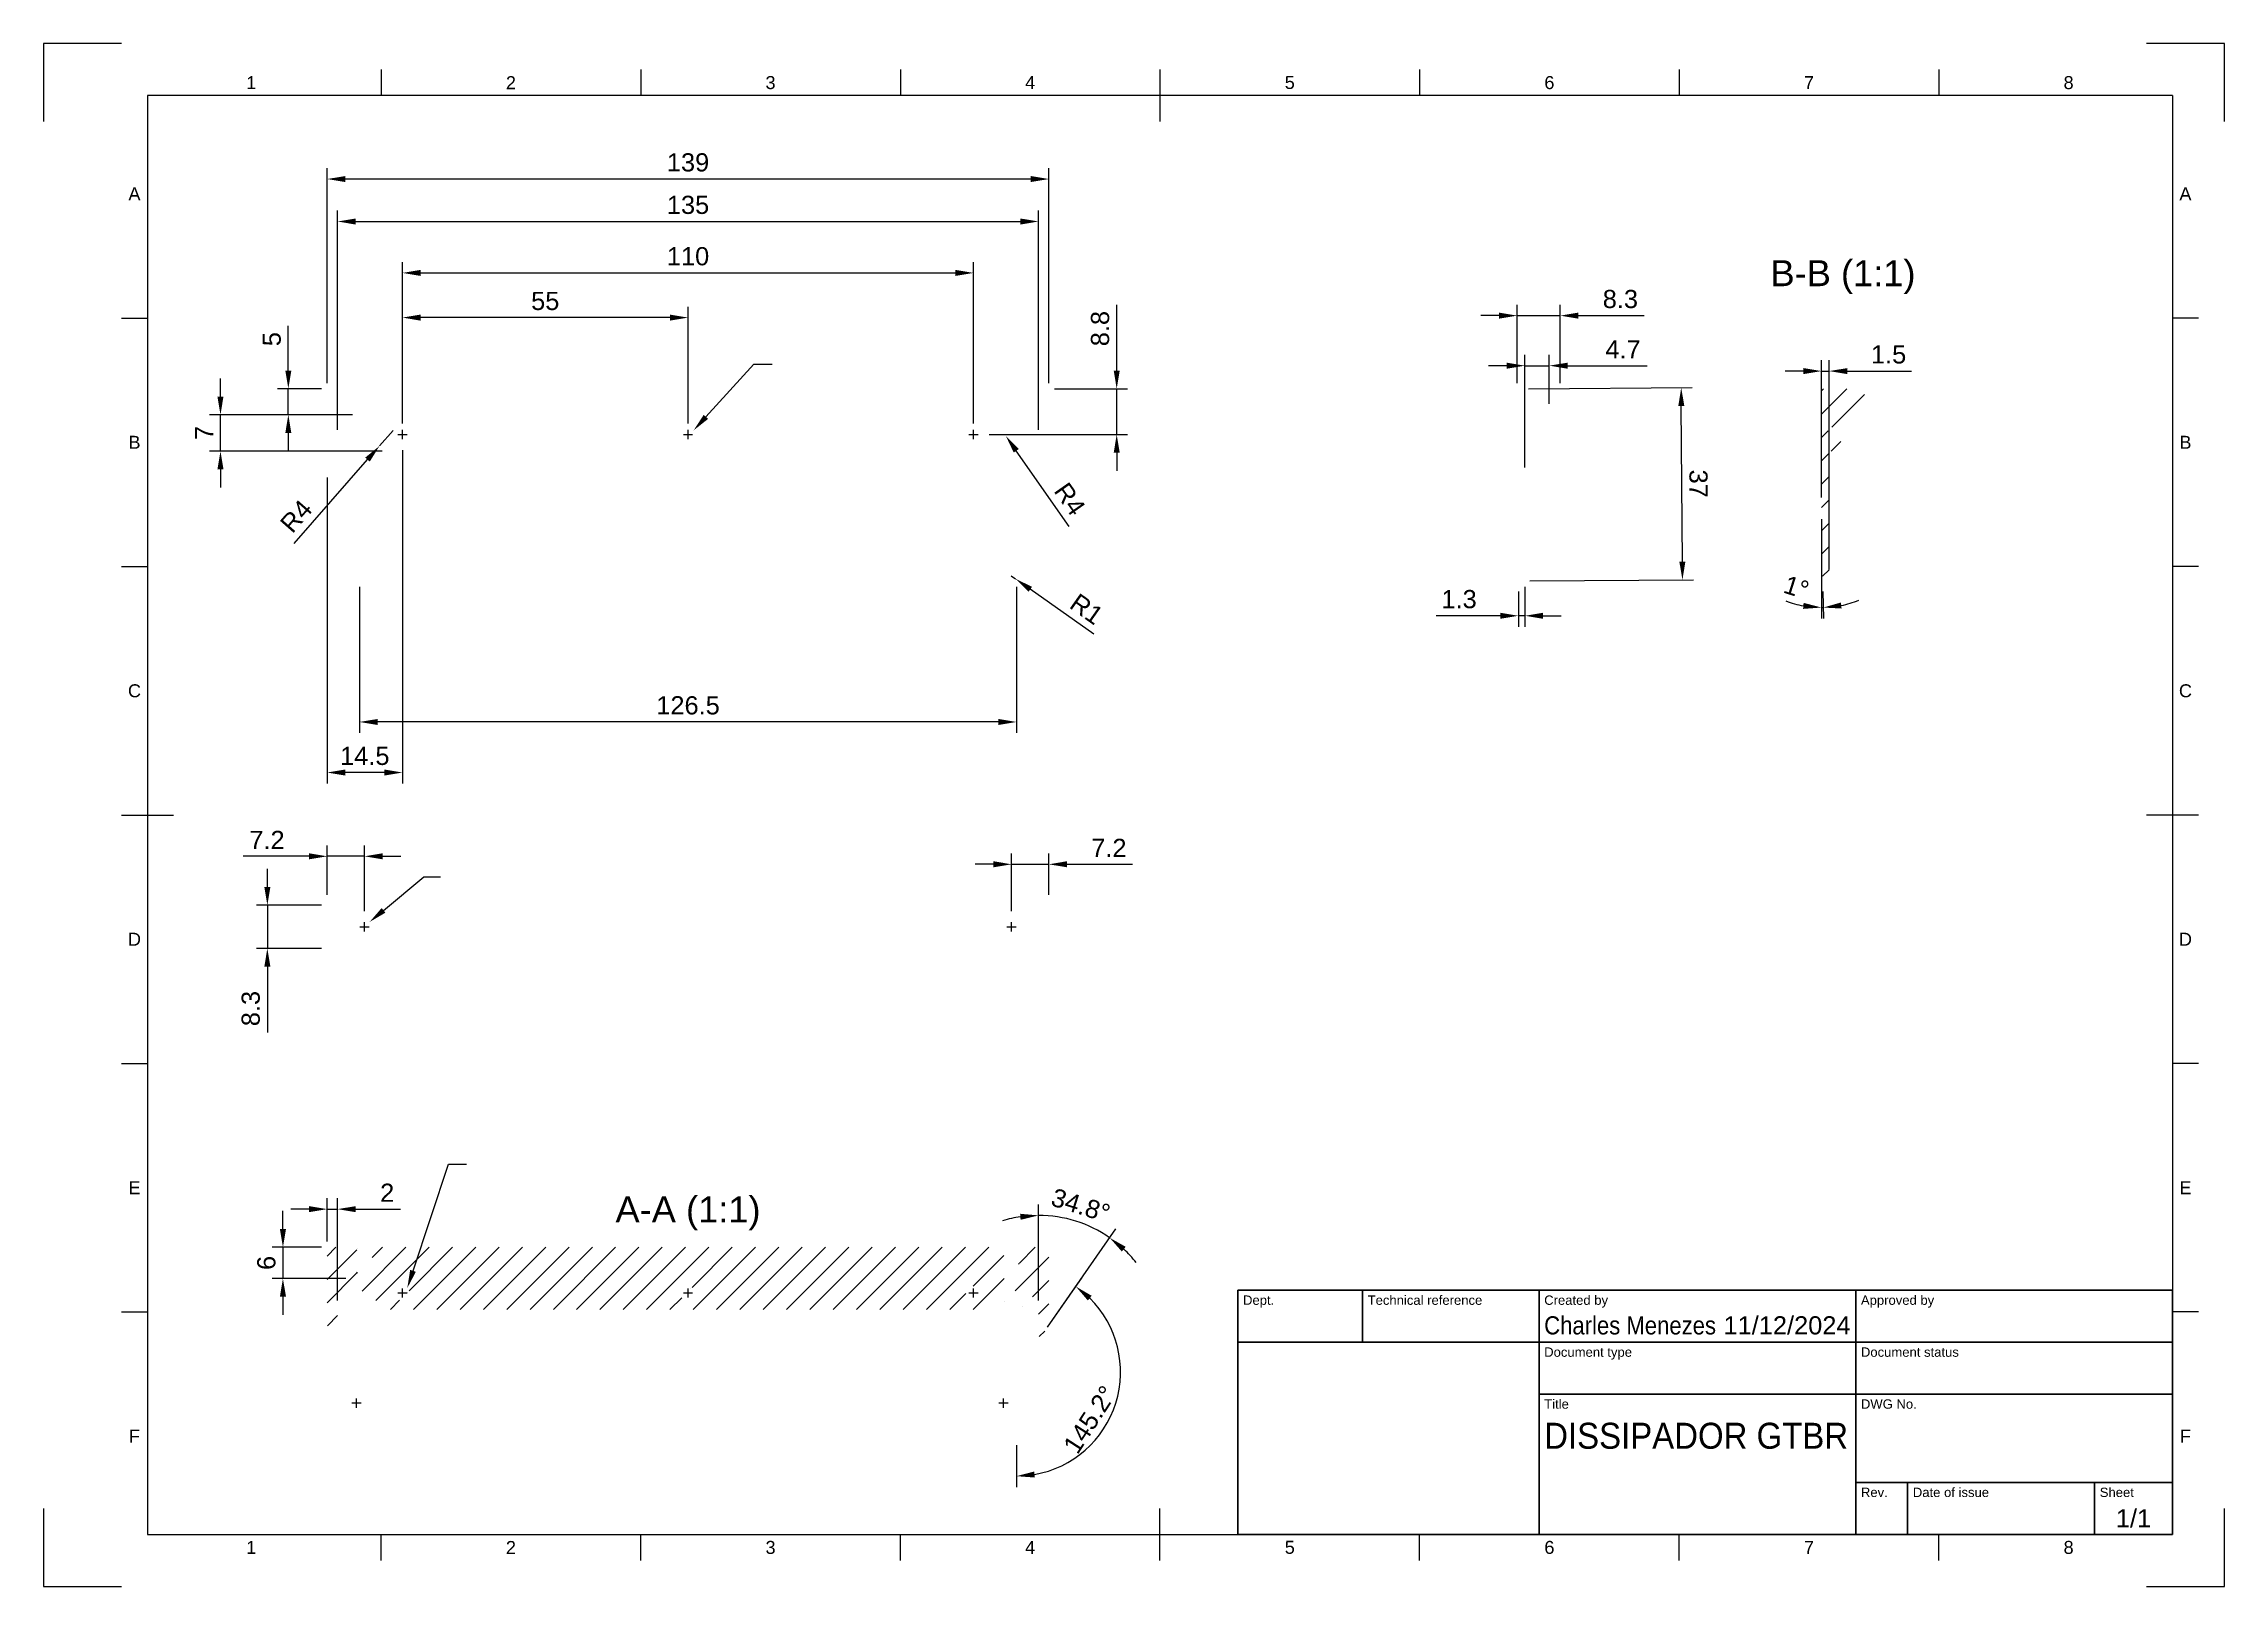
# Paper-space layout 'Folha1' of a CAD drawing. Header units: millimetres. Extents: x 0 to 420, y 0 to 297.
import ezdxf
from ezdxf import colors
from ezdxf.entities.mleader import LeaderData, LeaderLine
from ezdxf.enums import TextEntityAlignment as Align
from ezdxf.math import Vec2, Vec3

# ---------------------------------------------------------------- set-up
doc = ezdxf.new("R2010")
doc.units = ezdxf.units.MM
doc.header["$LTSCALE"] = 0.75
doc.linetypes.add('CENTER2', pattern=[28.575, 19.05, -3.175, 3.175, -3.175])
for name, color, linetype, lineweight in [('BORDER', 7, 'Continuous', 25), ('FD_Dimensions', 7, 'Continuous', 25), ('Hatching', 7, 'Continuous', 25), ('Hole Notes', 7, 'Continuous', 25), ('Smart Centers', 7, 'CENTER2', 25), ('TITLEBLOCK', 7, 'Continuous', 35), ('View Labels', 7, 'Continuous', 25)]:
    doc.layers.add(name, color=color, linetype=linetype, lineweight=lineweight)
doc.styles.add('FusionTitle', font='arial.ttf')
doc.styles.get("Standard").update_dxf_attribs({"font": 'arial.ttf'})
doc.dimstyles.new('Dim-ISO-25', dxfattribs={"dimtxt": 3.5, "dimasz": 3.5, "dimexe": 2.1, "dimexo": 2.1, "dimgap": 1.4, "dimtad": 1, "dimdec": 1, "dimzin": 12, "dimdsep": 46, "dimtxsty": 'Standard', "dimcen": 0, "dimadec": 1, "dimazin": 3, "dimtp": 0.1, "dimtm": 0.1, "dimtfac": 0.714286, "dimtdec": 1, "dimtmove": 0, "dimatfit": 3, "dimfxl": 1, "dimtzin": 12, "dimarcsym": 0})

psp = doc.layouts.new('Folha1')

# ---------------------------------------------------------------- texts
at = {"layer": 'View Labels', "char_height": 5, "attachment_point": 8}
for s, insert, width in [('B-B (1:1)', (346.55, 248.8), 29.6828), ('A-A (1:1)', (124.11, 68.56), 30.2149)]:
    psp.add_mtext(s, dxfattribs=dict(at, insert=insert, width=width))

# ---------------------------------------------------------------- blocks, each defined once
blk = doc.blocks.new('ISO_A3_SHEET')
at = {"layer": 'BORDER'}
for p, q in [((65, 292), (65, 287)), ((115, 292), (115, 287)), ((165, 292), (165, 287)), ((215, 292), (215, 282)), ((265, 292), (265, 287)), ((315, 292), (315, 287)), ((365, 292), (365, 287)), ((410, 287), (20, 287)), ((20, 287), (20, 10)), ((410, 287), (410, 10)), ((15, 244.16666), (20, 244.16666)), ((415, 244.16666), (410, 244.16666)), ((15, 196.33333), (20, 196.33333)), ((415, 196.33333), (410, 196.33333)), ((15, 148.5), (25, 148.5)), ((415, 148.5), (405, 148.5)), ((15, 100.66667), (20, 100.66667)), ((415, 100.66667), (410, 100.66667)), ((15, 52.83334), (20, 52.83334)), ((415, 52.83334), (410, 52.83334)), ((215, 5), (215, 15)), ((20, 10), (410, 10)), ((65, 5), (65, 10)), ((115, 5), (115, 10)), ((165, 5), (165, 10)), ((265, 5), (265, 10)), ((315, 5), (315, 10)), ((365, 5), (365, 10))]:
    blk.add_line(p, q, dxfattribs=at)
at = {"layer": 'Defpoints'}
for p, q in [((15, 297), (0, 297)), ((0, 297), (0, 282)), ((420, 297), (405, 297)), ((420, 282), (420, 297)), ((0, 15), (0, 0)), ((420, 0), (420, 15)), ((0, 0), (15, 0)), ((405, 0), (420, 0))]:
    blk.add_line(p, q, dxfattribs=at)
at = {"layer": 'BORDER', "style": 'FusionTitle'}
for s, p in [('1', (40, 289.5)), ('2', (90, 289.5)), ('3', (140, 289.5)), ('4', (190, 289.5)), ('5', (240, 289.5)), ('6', (290, 289.5)), ('7', (340, 289.5)), ('8', (390, 289.5)), ('A', (17.5, 268.08333)), ('A', (412.5, 268.08333)), ('B', (17.5, 220.25)), ('B', (412.5, 220.25)), ('C', (17.5, 172.41667)), ('C', (412.5, 172.41667)), ('D', (17.5, 124.58334)), ('D', (412.5, 124.58334)), ('E', (17.5, 76.75001)), ('E', (412.5, 76.75001)), ('F', (17.5, 28.91668)), ('F', (412.5, 28.91668)), ('1', (40, 7.5)), ('2', (90, 7.5)), ('3', (140, 7.5)), ('4', (190, 7.5)), ('5', (240, 7.5)), ('6', (290, 7.5)), ('7', (340, 7.5)), ('8', (390, 7.5))]:
    blk.add_text(s, height=2.5, dxfattribs=at).set_placement(p, align=Align.MIDDLE)
blk = doc.blocks.new('ISO_TITLEBLOCK')
at = {"layer": 'TITLEBLOCK'}
for p, q in [((0, 47), (-180, 47)), ((-180, 47), (-180, 0)), ((-156, 37), (-156, 47)), ((-122, 0), (-122, 47)), ((-61, 0), (-61, 47)), ((0, 0), (0, 47)), ((-180, 37), (0, 37)), ((-122, 27), (0, 27)), ((-61, 10), (0, 10)), ((-51, 0), (-51, 10)), ((-15, 0), (-15, 10)), ((-180, 0), (0, 0))]:
    blk.add_line(p, q, dxfattribs=at)
at = {"layer": 'TITLEBLOCK', "style": 'FusionTitle'}
for s, p in [('Dept.', (-179, 46)), ('Technical reference', (-155, 46)), ('Created by', (-121, 46)), ('Approved by', (-60, 46)), ('Document type', (-121, 36)), ('Document status', (-60, 36)), ('Title', (-121, 26)), ('DWG No.', (-60, 26)), ('Rev.', (-60, 9)), ('Date of issue', (-50, 9)), ('Sheet', (-14, 9))]:
    blk.add_text(s, height=1.8, dxfattribs=at).set_placement(p, align=Align.TOP_LEFT)
for tag, height, p in [('DEPT', 3.5, (-179, 42)), ('TECHNICAL_REFERENCE', 3.5, (-155, 42)), ('CREATED_BY', 3.5, (-121, 42)), ('APPROVED_BY', 3.5, (-60, 42)), ('DOCUMENT_TYPE', 3.5, (-121, 32)), ('DOCUMENT_STATUS', 3.5, (-60, 32)), ('TITLE_1', 5, (-121, 21.5)), ('TITLE_2', 5, (-121, 14)), ('TITLE_3', 5, (-121, 6.5)), ('DATE_OF_ISSUE', 3.5, (-50, 5))]:
    blk.add_attdef(tag, text='', height=height, dxfattribs=at).set_placement(p, align=Align.TOP_LEFT)
for tag, p in [('CREATED_DATE', (-62, 42)), ('APPROVED_DATE', (-0.99, 42))]:
    blk.add_attdef(tag, text='', height=3.5, dxfattribs=at).set_placement(p, align=Align.TOP_RIGHT)
for tag, height, p in [('DRAWING_NUMBER', 5, (-30.5, 19.75)), ('REV', 3.5, (-56, 4.85)), ('SHEET', 3.5, (-7.5, 4.85))]:
    blk.add_attdef(tag, text='', height=height, dxfattribs=at).set_placement(p, align=Align.TOP_CENTER)
blk = doc.blocks.new('*U27')
at = {"layer": 'Smart Centers', "color": 0, "linetype": 'Continuous', "ltscale": 0.75, "transparency": 16777216}
for p, q in [((-0.89, 0), (0.89, 0)), ((0, -0.89), (0, 0.89))]:
    blk.add_line(p, q, dxfattribs=at)
blk = doc.blocks.new('*U28')
at = {"layer": 'Smart Centers', "color": 0, "linetype": 'Continuous', "ltscale": 0.75, "transparency": 16777216}
for p, q in [((-0.89, 0), (0.89, 0)), ((0, -0.89), (0, 0.89))]:
    blk.add_line(p, q, dxfattribs=at)
blk = doc.blocks.new('*D31')
at = {"layer": 'Defpoints', "color": 0, "transparency": 16777216}
for p in [(54.61, 270.93), (54.61, 229.55), (193.61, 229.55)]:
    blk.add_point(p, dxfattribs=at)
at = {"layer": 'FD_Dimensions', "color": 0, "lineweight": -2, "transparency": 16777216}
for p, q in [((54.61, 231.65), (54.61, 273.03)), ((193.61, 231.65), (193.61, 273.03)), ((190.11, 270.93), (58.11, 270.93))]:
    blk.add_line(p, q, dxfattribs=at)
at = {"layer": 'FD_Dimensions', "color": 0, "transparency": 16777216}
for points in [[(58.11, 271.51), (58.11, 270.35), (54.61, 270.93)], [(190.11, 271.51), (190.11, 270.35), (193.61, 270.93)]]:
    blk.add_solid(points, dxfattribs=at)
at = {"layer": 'FD_Dimensions', "color": 0, "transparency": 16777216, "insert": (124.11, 274.12), "char_height": 3.5, "attachment_point": 5}
blk.add_mtext('139', dxfattribs=at)
blk = doc.blocks.new('*D34')
at = {"layer": 'Defpoints', "color": 0, "transparency": 16777216}
for p in [(186.36, 194.55), (187.17, 193.97)]:
    blk.add_point(p, dxfattribs=at)
at = {"layer": 'FD_Dimensions', "color": 0, "lineweight": -2, "transparency": 16777216}
for p, q in [((186.36, 194.55), (187.17, 193.97)), ((202.24, 183.33), (190.03, 191.95))]:
    blk.add_line(p, q, dxfattribs=at)
at = {"layer": 'FD_Dimensions', "color": 0, "transparency": 16777216}
blk.add_solid([(190.37, 192.43), (189.7, 191.48), (187.17, 193.97)], dxfattribs=at)
at = {"layer": 'FD_Dimensions', "color": 0, "transparency": 16777216, "insert": (200.89, 188.15), "char_height": 3.5, "attachment_point": 5, "rotation": 324.765}
blk.add_mtext('R1', dxfattribs=at)
blk = doc.blocks.new('*D41')
at = {"layer": 'Defpoints', "color": 0, "transparency": 16777216}
for p in [(60.86, 194.55), (187.36, 194.55), (60.86, 166.41)]:
    blk.add_point(p, dxfattribs=at)
at = {"layer": 'FD_Dimensions', "color": 0, "lineweight": -2, "transparency": 16777216}
for p, q in [((60.86, 192.45), (60.86, 164.31)), ((187.36, 192.45), (187.36, 164.31)), ((183.86, 166.41), (64.36, 166.41))]:
    blk.add_line(p, q, dxfattribs=at)
at = {"layer": 'FD_Dimensions', "color": 0, "transparency": 16777216}
for points in [[(64.36, 166.99), (64.36, 165.82), (60.86, 166.41)], [(183.86, 166.99), (183.86, 165.82), (187.36, 166.41)]]:
    blk.add_solid(points, dxfattribs=at)
at = {"layer": 'FD_Dimensions', "color": 0, "transparency": 16777216, "insert": (124.11, 169.59), "char_height": 3.5, "attachment_point": 5}
blk.add_mtext('126.5', dxfattribs=at)
blk = doc.blocks.new('*D339')
at = {"layer": 'Defpoints', "color": 0, "transparency": 16777216}
for p in [(284.03, 193.65), (285.29, 194.55), (284.03, 186.85)]:
    blk.add_point(p, dxfattribs=at)
at = {"layer": 'FD_Dimensions', "color": 0, "lineweight": -2, "transparency": 16777216}
for p, q in [((284.03, 191.55), (284.03, 184.75)), ((285.29, 192.45), (285.29, 184.75)), ((280.53, 186.85), (268.19, 186.85)), ((285.29, 186.85), (284.03, 186.85)), ((288.79, 186.85), (292.29, 186.85))]:
    blk.add_line(p, q, dxfattribs=at)
at = {"layer": 'FD_Dimensions', "color": 0, "transparency": 16777216}
for points in [[(280.53, 187.43), (280.53, 186.27), (284.03, 186.85)], [(288.79, 187.43), (288.79, 186.27), (285.29, 186.85)]]:
    blk.add_solid(points, dxfattribs=at)
at = {"layer": 'FD_Dimensions', "color": 0, "transparency": 16777216, "insert": (272.61, 190.04), "char_height": 3.5, "attachment_point": 5}
blk.add_mtext('1.3', dxfattribs=at)
blk = doc.blocks.new('*U340')
at = {"layer": 'Smart Centers', "color": 0, "linetype": 'Continuous', "ltscale": 0.75, "transparency": 16777216}
for p, q in [((-0.89, 0), (0.89, 0)), ((0, -0.89), (0, 0.89))]:
    blk.add_line(p, q, dxfattribs=at)
blk = doc.blocks.new('*U341')
at = {"layer": 'Smart Centers', "color": 0, "linetype": 'Continuous', "ltscale": 0.75, "transparency": 16777216}
for p, q in [((-0.89, 0), (0.89, 0)), ((0, -0.89), (0, 0.89))]:
    blk.add_line(p, q, dxfattribs=at)
blk = doc.blocks.new('*U342')
at = {"layer": 'Smart Centers', "color": 0, "linetype": 'Continuous', "ltscale": 0.75, "transparency": 16777216}
for p, q in [((-0.89, 0), (0.89, 0)), ((0, -0.89), (0, 0.89))]:
    blk.add_line(p, q, dxfattribs=at)
blk = doc.blocks.new('*D343')
at = {"layer": 'Defpoints', "color": 0, "transparency": 16777216}
for p in [(55.61, 131.13), (43.09, 122.83), (55.61, 122.83)]:
    blk.add_point(p, dxfattribs=at)
at = {"layer": 'FD_Dimensions', "color": 0, "lineweight": -2, "transparency": 16777216}
for p, q in [((43.09, 134.63), (43.09, 138.13)), ((53.51, 131.13), (40.99, 131.13)), ((43.09, 131.13), (43.09, 122.83)), ((53.51, 122.83), (40.99, 122.83)), ((43.09, 119.33), (43.09, 106.65))]:
    blk.add_line(p, q, dxfattribs=at)
at = {"layer": 'FD_Dimensions', "color": 0, "transparency": 16777216}
for points in [[(42.51, 134.63), (43.67, 134.63), (43.09, 131.13)], [(42.51, 119.33), (43.67, 119.33), (43.09, 122.83)]]:
    blk.add_solid(points, dxfattribs=at)
at = {"layer": 'FD_Dimensions', "color": 0, "transparency": 16777216, "insert": (39.9, 111.24), "char_height": 3.5, "attachment_point": 5, "rotation": 90}
blk.add_mtext('8.3', dxfattribs=at)
blk = doc.blocks.new('*D345')
at = {"layer": 'Defpoints', "color": 0, "transparency": 16777216}
for p in [(191.61, 262.76), (56.61, 220.55), (191.61, 220.55)]:
    blk.add_point(p, dxfattribs=at)
at = {"layer": 'FD_Dimensions', "color": 0, "lineweight": -2, "transparency": 16777216}
for p, q in [((56.61, 222.65), (56.61, 264.86)), ((191.61, 222.65), (191.61, 264.86)), ((60.11, 262.76), (188.11, 262.76))]:
    blk.add_line(p, q, dxfattribs=at)
at = {"layer": 'FD_Dimensions', "color": 0, "transparency": 16777216}
for points in [[(60.11, 263.34), (60.11, 262.17), (56.61, 262.76)], [(188.11, 263.34), (188.11, 262.17), (191.61, 262.76)]]:
    blk.add_solid(points, dxfattribs=at)
at = {"layer": 'FD_Dimensions', "color": 0, "transparency": 16777216, "insert": (124.11, 265.94), "char_height": 3.5, "attachment_point": 5}
blk.add_mtext('135', dxfattribs=at)
blk = doc.blocks.new('*D346')
at = {"layer": 'Defpoints', "color": 0, "transparency": 16777216}
for p in [(179.11, 252.86), (69.11, 221.75), (179.11, 221.75)]:
    blk.add_point(p, dxfattribs=at)
at = {"layer": 'FD_Dimensions', "color": 0, "lineweight": -2, "transparency": 16777216}
for p, q in [((69.11, 223.85), (69.11, 254.96)), ((72.61, 252.86), (175.61, 252.86)), ((179.11, 223.85), (179.11, 254.96))]:
    blk.add_line(p, q, dxfattribs=at)
at = {"layer": 'FD_Dimensions', "color": 0, "transparency": 16777216}
for points in [[(72.61, 253.44), (72.61, 252.28), (69.11, 252.86)], [(175.61, 253.44), (175.61, 252.28), (179.11, 252.86)]]:
    blk.add_solid(points, dxfattribs=at)
at = {"layer": 'FD_Dimensions', "color": 0, "transparency": 16777216, "insert": (124.11, 256.05), "char_height": 3.5, "attachment_point": 5}
blk.add_mtext('110', dxfattribs=at)
blk = doc.blocks.new('*D347')
at = {"layer": 'Defpoints', "color": 0, "transparency": 16777216}
for p in [(69.11, 244.26), (69.11, 221.75), (124.11, 221.75)]:
    blk.add_point(p, dxfattribs=at)
at = {"layer": 'FD_Dimensions', "color": 0, "lineweight": -2, "transparency": 16777216}
for p, q in [((69.11, 223.85), (69.11, 246.36)), ((120.61, 244.26), (72.61, 244.26)), ((124.11, 223.85), (124.11, 246.36))]:
    blk.add_line(p, q, dxfattribs=at)
at = {"layer": 'FD_Dimensions', "color": 0, "transparency": 16777216}
for points in [[(72.61, 244.84), (72.61, 243.67), (69.11, 244.26)], [(120.61, 244.84), (120.61, 243.67), (124.11, 244.26)]]:
    blk.add_solid(points, dxfattribs=at)
at = {"layer": 'FD_Dimensions', "color": 0, "transparency": 16777216, "insert": (96.61, 247.44), "char_height": 3.5, "attachment_point": 5}
blk.add_mtext('55', dxfattribs=at)
blk = doc.blocks.new('*D348')
at = {"layer": 'Defpoints', "color": 0, "transparency": 16777216}
for p in [(64.68, 219.54), (67.32, 222.55)]:
    blk.add_point(p, dxfattribs=at)
at = {"layer": 'FD_Dimensions', "color": 0, "lineweight": -2, "transparency": 16777216}
for p, q in [((67.32, 222.55), (64.68, 219.54)), ((48.23, 200.79), (62.38, 216.91))]:
    blk.add_line(p, q, dxfattribs=at)
at = {"layer": 'FD_Dimensions', "color": 0, "transparency": 16777216}
blk.add_solid([(61.94, 217.3), (62.81, 216.53), (64.68, 219.54)], dxfattribs=at)
at = {"layer": 'FD_Dimensions', "color": 0, "transparency": 16777216, "insert": (48.64, 206.03), "char_height": 3.5, "attachment_point": 5, "rotation": 48.7462}
blk.add_mtext('R4', dxfattribs=at)
blk = doc.blocks.new('*D349')
at = {"layer": 'Defpoints', "color": 0, "transparency": 16777216}
for p in [(187.61, 218.2), (189.9, 214.92)]:
    blk.add_point(p, dxfattribs=at)
at = {"layer": 'FD_Dimensions', "color": 0, "lineweight": -2, "transparency": 16777216}
blk.add_line((197.5, 204.07), (187.32, 218.61), dxfattribs=at)
at = {"layer": 'FD_Dimensions', "color": 0, "transparency": 16777216}
blk.add_solid([(187.8, 218.95), (186.84, 218.28), (185.31, 221.48)], dxfattribs=at)
at = {"layer": 'FD_Dimensions', "color": 0, "transparency": 16777216, "insert": (197.66, 209.33), "char_height": 3.5, "attachment_point": 5, "rotation": 305.0035}
blk.add_mtext('R4', dxfattribs=at)
blk = doc.blocks.new('*D350')
at = {"layer": 'Defpoints', "color": 0, "transparency": 16777216}
for p in [(47.13, 230.55), (55.61, 230.55), (61.61, 225.55)]:
    blk.add_point(p, dxfattribs=at)
at = {"layer": 'FD_Dimensions', "color": 0, "lineweight": -2, "transparency": 16777216}
for p, q in [((47.13, 234.05), (47.13, 242.67)), ((53.51, 230.55), (45.03, 230.55)), ((47.13, 225.55), (47.13, 230.55)), ((59.51, 225.55), (45.03, 225.55)), ((47.13, 222.05), (47.13, 218.55))]:
    blk.add_line(p, q, dxfattribs=at)
at = {"layer": 'FD_Dimensions', "color": 0, "transparency": 16777216}
for points in [[(46.55, 234.05), (47.71, 234.05), (47.13, 230.55)], [(46.55, 222.05), (47.71, 222.05), (47.13, 225.55)]]:
    blk.add_solid(points, dxfattribs=at)
at = {"layer": 'FD_Dimensions', "color": 0, "transparency": 16777216, "insert": (43.95, 240.11), "char_height": 3.5, "attachment_point": 5, "rotation": 90}
blk.add_mtext('5', dxfattribs=at)
blk = doc.blocks.new('*D351')
at = {"layer": 'Defpoints', "color": 0, "transparency": 16777216}
for p in [(34.06, 225.55), (61.61, 225.55), (67.32, 218.55)]:
    blk.add_point(p, dxfattribs=at)
at = {"layer": 'FD_Dimensions', "color": 0, "lineweight": -2, "transparency": 16777216}
for p, q in [((34.06, 229.05), (34.06, 232.55)), ((59.51, 225.55), (31.96, 225.55)), ((34.06, 218.55), (34.06, 225.55)), ((65.22, 218.55), (31.96, 218.55)), ((34.06, 215.05), (34.06, 211.55))]:
    blk.add_line(p, q, dxfattribs=at)
at = {"layer": 'FD_Dimensions', "color": 0, "transparency": 16777216}
for points in [[(33.48, 229.05), (34.64, 229.05), (34.06, 225.55)], [(33.48, 215.05), (34.64, 215.05), (34.06, 218.55)]]:
    blk.add_solid(points, dxfattribs=at)
at = {"layer": 'FD_Dimensions', "color": 0, "transparency": 16777216, "insert": (30.91, 222.05), "char_height": 3.5, "attachment_point": 5, "rotation": 90}
blk.add_mtext('7', dxfattribs=at)
blk = doc.blocks.new('*D352')
at = {"layer": 'Defpoints', "color": 0, "transparency": 16777216}
for p in [(283.89, 230.55), (315.39, 230.76), (284.13, 193.55)]:
    blk.add_point(p, dxfattribs=at)
at = {"layer": 'FD_Dimensions', "color": 0, "lineweight": -2, "transparency": 16777216}
for p, q in [((285.99, 230.57), (317.49, 230.78)), ((315.61, 197.26), (315.41, 227.26)), ((286.23, 193.57), (317.73, 193.78))]:
    blk.add_line(p, q, dxfattribs=at)
at = {"layer": 'FD_Dimensions', "color": 0, "transparency": 16777216}
for points in [[(315.99, 227.27), (314.83, 227.26), (315.39, 230.76)], [(316.19, 197.27), (315.03, 197.26), (315.63, 193.76)]]:
    blk.add_solid(points, dxfattribs=at)
at = {"layer": 'FD_Dimensions', "color": 0, "transparency": 16777216, "insert": (318.7, 212.28), "char_height": 3.5, "attachment_point": 5, "rotation": 270.3844}
blk.add_mtext('37', dxfattribs=at)
blk = doc.blocks.new('*D353')
at = {"layer": 'Defpoints', "color": 0, "transparency": 16777216}
for p in [(292.09, 244.63), (283.79, 229.55), (292.09, 229.55)]:
    blk.add_point(p, dxfattribs=at)
at = {"layer": 'FD_Dimensions', "color": 0, "lineweight": -2, "transparency": 16777216}
for p, q in [((280.29, 244.63), (276.79, 244.63)), ((283.79, 231.65), (283.79, 246.73)), ((283.79, 244.63), (292.09, 244.63)), ((292.09, 231.65), (292.09, 246.73)), ((295.59, 244.63), (308.26, 244.63))]:
    blk.add_line(p, q, dxfattribs=at)
at = {"layer": 'FD_Dimensions', "color": 0, "transparency": 16777216}
for points in [[(280.29, 245.22), (280.29, 244.05), (283.79, 244.63)], [(295.59, 245.22), (295.59, 244.05), (292.09, 244.63)]]:
    blk.add_solid(points, dxfattribs=at)
at = {"layer": 'FD_Dimensions', "color": 0, "transparency": 16777216, "insert": (303.67, 247.82), "char_height": 3.5, "attachment_point": 5}
blk.add_mtext('8.3', dxfattribs=at)
blk = doc.blocks.new('*D355')
at = {"layer": 'Defpoints', "color": 0, "transparency": 16777216}
for p in [(285.29, 235), (289.99, 225.55), (285.29, 213.33)]:
    blk.add_point(p, dxfattribs=at)
at = {"layer": 'FD_Dimensions', "color": 0, "lineweight": -2, "transparency": 16777216}
for p, q in [((285.29, 215.43), (285.29, 237.1)), ((289.99, 227.65), (289.99, 237.1)), ((281.79, 235), (278.29, 235)), ((285.29, 235), (289.99, 235)), ((293.49, 235), (308.83, 235))]:
    blk.add_line(p, q, dxfattribs=at)
at = {"layer": 'FD_Dimensions', "color": 0, "transparency": 16777216}
for points in [[(281.79, 235.58), (281.79, 234.42), (285.29, 235)], [(293.49, 235.58), (293.49, 234.42), (289.99, 235)]]:
    blk.add_solid(points, dxfattribs=at)
at = {"layer": 'FD_Dimensions', "color": 0, "transparency": 16777216, "insert": (304.18, 238.15), "char_height": 3.5, "attachment_point": 5}
blk.add_mtext('4.7', dxfattribs=at)
blk = doc.blocks.new('*U359')
at = {"layer": 'Smart Centers', "color": 0, "linetype": 'Continuous', "ltscale": 0.75, "transparency": 16777216}
for p, q in [((0.89, 0), (-0.89, 0)), ((0, -0.89), (0, 0.89))]:
    blk.add_line(p, q, dxfattribs=at)
blk = doc.blocks.new('*U360')
at = {"layer": 'Smart Centers', "color": 0, "linetype": 'Continuous', "ltscale": 0.75, "transparency": 16777216}
for p, q in [((0, -0.89), (0, 0.89)), ((0.89, 0), (-0.89, 0))]:
    blk.add_line(p, q, dxfattribs=at)
blk = doc.blocks.new('*U361')
at = {"layer": 'Smart Centers', "color": 0, "linetype": 'Continuous', "ltscale": 0.75, "transparency": 16777216}
for p, q in [((0.89, 0), (-0.89, 0)), ((0, -0.89), (0, 0.89))]:
    blk.add_line(p, q, dxfattribs=at)
blk = doc.blocks.new('*U362')
at = {"layer": 'Smart Centers', "color": 0, "linetype": 'Continuous', "ltscale": 0.75, "transparency": 16777216}
for p, q in [((0, -0.89), (0, 0.89)), ((0.89, 0), (-0.89, 0))]:
    blk.add_line(p, q, dxfattribs=at)
blk = doc.blocks.new('*U363')
at = {"layer": 'Smart Centers', "color": 0, "linetype": 'Continuous', "ltscale": 0.75, "transparency": 16777216}
for p, q in [((0.89, 0), (-0.89, 0)), ((0, -0.89), (0, 0.89))]:
    blk.add_line(p, q, dxfattribs=at)
blk = doc.blocks.new('*D364')
at = {"layer": 'Defpoints', "color": 0, "transparency": 16777216}
for p in [(55.61, 65.27), (46.09, 59.27), (60.31, 59.27)]:
    blk.add_point(p, dxfattribs=at)
at = {"layer": 'FD_Dimensions', "color": 0, "lineweight": -2, "transparency": 16777216}
for p, q in [((46.09, 68.77), (46.09, 72.27)), ((53.51, 65.27), (43.99, 65.27)), ((46.09, 65.27), (46.09, 59.27)), ((58.21, 59.27), (43.99, 59.27)), ((46.09, 55.77), (46.09, 52.27))]:
    blk.add_line(p, q, dxfattribs=at)
at = {"layer": 'FD_Dimensions', "color": 0, "transparency": 16777216}
for points in [[(45.51, 68.77), (46.68, 68.77), (46.09, 65.27)], [(45.51, 55.77), (46.68, 55.77), (46.09, 59.27)]]:
    blk.add_solid(points, dxfattribs=at)
at = {"layer": 'FD_Dimensions', "color": 0, "transparency": 16777216, "insert": (42.91, 62.27), "char_height": 3.5, "attachment_point": 5, "rotation": 90}
blk.add_mtext('6', dxfattribs=at)
blk = doc.blocks.new('*D365')
at = {"layer": 'Defpoints', "color": 0, "transparency": 16777216}
for p in [(201.06, 69.47), (191.61, 52.92), (191.61, 48.34), (192.15, 48.17), (187.36, 41.27)]:
    blk.add_point(p, dxfattribs=at)
at = {"layer": 'FD_Dimensions', "color": 0, "lineweight": -2, "transparency": 16777216}
for p, q in [((191.61, 55.02), (191.61, 73.51)), ((193.35, 49.9), (206.51, 68.84))]:
    blk.add_line(p, q, dxfattribs=at)
for start, end in [(55.2222, 90), (98.3565, 106.713), (38.5092, 46.8657)]:
    blk.add_arc((191.61, 47.39), 24.02, start, end, dxfattribs=at)
at = {"layer": 'FD_Dimensions', "color": 0, "transparency": 16777216}
for points in [[(188.07, 71.73), (188.16, 70.57), (191.61, 71.41)], [(207.66, 64.46), (208.4, 65.37), (205.31, 67.11)]]:
    blk.add_solid(points, dxfattribs=at)
at = {"layer": 'FD_Dimensions', "color": 0, "transparency": 16777216, "insert": (199.74, 73.35), "char_height": 3.5, "attachment_point": 5, "rotation": 342.6111}
blk.add_mtext('34.8°', dxfattribs=at)
blk = doc.blocks.new('*D366')
at = {"layer": 'Defpoints', "color": 0, "transparency": 16777216}
for p in [(192.15, 48.17), (207.26, 43.64), (187.36, 41.27), (187.36, 41.27), (187.36, 29.27)]:
    blk.add_point(p, dxfattribs=at)
at = {"layer": 'FD_Dimensions', "color": 0, "lineweight": -2, "transparency": 16777216}
for p, q in [((193.35, 49.9), (199.99, 59.45)), ((187.36, 27.17), (187.36, 19.12))]:
    blk.add_line(p, q, dxfattribs=at)
blk.add_arc((187.36, 41.27), 20.04, 280.0183, 45.2038, dxfattribs=at)
at = {"layer": 'FD_Dimensions', "color": 0, "transparency": 16777216}
for points in [[(201.11, 55.04), (201.85, 55.94), (198.79, 57.73)], [(190.89, 20.95), (190.79, 22.11), (187.36, 21.22)]]:
    blk.add_solid(points, dxfattribs=at)
at = {"layer": 'FD_Dimensions', "color": 0, "transparency": 16777216, "insert": (201.51, 32.11), "char_height": 3.5, "attachment_point": 5, "rotation": 57.1037}
blk.add_mtext('145.2°', dxfattribs=at)
blk = doc.blocks.new('*D367')
at = {"layer": 'Defpoints', "color": 0, "transparency": 16777216}
for p in [(56.61, 72.62), (54.61, 64.27), (56.61, 52.92)]:
    blk.add_point(p, dxfattribs=at)
at = {"layer": 'FD_Dimensions', "color": 0, "lineweight": -2, "transparency": 16777216}
for p, q in [((51.11, 72.62), (47.61, 72.62)), ((54.61, 66.37), (54.61, 74.72)), ((54.61, 72.62), (56.61, 72.62)), ((56.61, 55.02), (56.61, 74.72)), ((60.11, 72.62), (68.73, 72.62))]:
    blk.add_line(p, q, dxfattribs=at)
at = {"layer": 'FD_Dimensions', "color": 0, "transparency": 16777216}
for points in [[(51.11, 73.2), (51.11, 72.04), (54.61, 72.62)], [(60.11, 73.2), (60.11, 72.04), (56.61, 72.62)]]:
    blk.add_solid(points, dxfattribs=at)
at = {"layer": 'FD_Dimensions', "color": 0, "transparency": 16777216, "insert": (66.17, 75.78), "char_height": 3.5, "attachment_point": 5}
blk.add_mtext('2', dxfattribs=at)
blk = doc.blocks.new('*D368')
at = {"layer": 'Defpoints', "color": 0, "transparency": 16777216}
for p in [(193.61, 139.01), (193.61, 131.03), (186.41, 127.87)]:
    blk.add_point(p, dxfattribs=at)
at = {"layer": 'FD_Dimensions', "color": 0, "lineweight": -2, "transparency": 16777216}
for p, q in [((182.91, 139.01), (179.41, 139.01)), ((186.41, 129.97), (186.41, 141.11)), ((186.41, 139.01), (193.61, 139.01)), ((193.61, 133.13), (193.61, 141.11)), ((197.11, 139.01), (209.71, 139.01))]:
    blk.add_line(p, q, dxfattribs=at)
at = {"layer": 'FD_Dimensions', "color": 0, "transparency": 16777216}
for points in [[(182.91, 139.6), (182.91, 138.43), (186.41, 139.01)], [(197.11, 139.6), (197.11, 138.43), (193.61, 139.01)]]:
    blk.add_solid(points, dxfattribs=at)
at = {"layer": 'FD_Dimensions', "color": 0, "transparency": 16777216, "insert": (205.16, 142.17), "char_height": 3.5, "attachment_point": 5}
blk.add_mtext('7.2', dxfattribs=at)
blk = doc.blocks.new('*D369')
at = {"layer": 'Defpoints', "color": 0, "transparency": 16777216}
for p in [(61.81, 140.55), (54.61, 131.03), (61.81, 127.87)]:
    blk.add_point(p, dxfattribs=at)
at = {"layer": 'FD_Dimensions', "color": 0, "lineweight": -2, "transparency": 16777216}
for p, q in [((51.11, 140.55), (38.46, 140.55)), ((54.61, 133.13), (54.61, 142.65)), ((61.81, 140.55), (54.61, 140.55)), ((61.81, 129.97), (61.81, 142.65)), ((65.31, 140.55), (68.81, 140.55))]:
    blk.add_line(p, q, dxfattribs=at)
at = {"layer": 'FD_Dimensions', "color": 0, "transparency": 16777216}
for points in [[(51.11, 141.13), (51.11, 139.96), (54.61, 140.55)], [(65.31, 141.13), (65.31, 139.96), (61.81, 140.55)]]:
    blk.add_solid(points, dxfattribs=at)
at = {"layer": 'FD_Dimensions', "color": 0, "transparency": 16777216, "insert": (43.02, 143.7), "char_height": 3.5, "attachment_point": 5}
blk.add_mtext('7.2', dxfattribs=at)
blk = doc.blocks.new('*D370')
at = {"layer": 'Defpoints', "color": 0, "transparency": 16777216}
for p in [(69.11, 220.86), (54.61, 215.58), (54.61, 156.68)]:
    blk.add_point(p, dxfattribs=at)
at = {"layer": 'FD_Dimensions', "color": 0, "lineweight": -2, "transparency": 16777216}
for p, q in [((69.11, 218.76), (69.11, 154.58)), ((54.61, 213.48), (54.61, 154.58)), ((65.61, 156.68), (58.11, 156.68))]:
    blk.add_line(p, q, dxfattribs=at)
at = {"layer": 'FD_Dimensions', "color": 0, "transparency": 16777216}
for points in [[(58.11, 157.26), (58.11, 156.09), (54.61, 156.68)], [(65.61, 157.26), (65.61, 156.09), (69.11, 156.68)]]:
    blk.add_solid(points, dxfattribs=at)
at = {"layer": 'FD_Dimensions', "color": 0, "transparency": 16777216, "insert": (61.86, 159.86), "char_height": 3.5, "attachment_point": 5}
blk.add_mtext('14.5', dxfattribs=at)
blk = doc.blocks.new('*D371')
at = {"layer": 'Defpoints', "color": 0, "transparency": 16777216}
for p in [(192.61, 230.55), (206.67, 230.55), (180, 221.75)]:
    blk.add_point(p, dxfattribs=at)
at = {"layer": 'FD_Dimensions', "color": 0, "lineweight": -2, "transparency": 16777216}
for p, q in [((206.67, 234.05), (206.67, 246.74)), ((194.71, 230.55), (208.77, 230.55)), ((206.67, 221.75), (206.67, 230.55)), ((182.1, 221.75), (208.77, 221.75)), ((206.67, 218.25), (206.67, 214.75))]:
    blk.add_line(p, q, dxfattribs=at)
at = {"layer": 'FD_Dimensions', "color": 0, "transparency": 16777216}
for points in [[(206.09, 234.05), (207.25, 234.05), (206.67, 230.55)], [(206.09, 218.25), (207.25, 218.25), (206.67, 221.75)]]:
    blk.add_solid(points, dxfattribs=at)
at = {"layer": 'FD_Dimensions', "color": 0, "transparency": 16777216, "insert": (203.48, 242.14), "char_height": 3.5, "attachment_point": 5, "rotation": 90}
blk.add_mtext('8.8', dxfattribs=at)
blk = doc.blocks.new('*D376')
at = {"layer": 'Defpoints', "color": 0, "transparency": 16777216}
for p in [(343.9, 233.96), (342.4, 207.55), (343.9, 193.65)]:
    blk.add_point(p, dxfattribs=at)
at = {"layer": 'FD_Dimensions', "color": 0, "lineweight": -2, "transparency": 16777216}
for p, q in [((342.4, 209.65), (342.4, 236.06)), ((343.9, 195.75), (343.9, 236.06)), ((338.9, 233.96), (335.4, 233.96)), ((342.4, 233.96), (343.9, 233.96)), ((347.4, 233.96), (359.76, 233.96))]:
    blk.add_line(p, q, dxfattribs=at)
at = {"layer": 'FD_Dimensions', "color": 0, "transparency": 16777216}
for points in [[(338.9, 234.54), (338.9, 233.38), (342.4, 233.96)], [(347.4, 234.54), (347.4, 233.38), (343.9, 233.96)]]:
    blk.add_solid(points, dxfattribs=at)
at = {"layer": 'FD_Dimensions', "color": 0, "transparency": 16777216, "insert": (355.33, 237.15), "char_height": 3.5, "attachment_point": 5}
blk.add_mtext('1.5', dxfattribs=at)
blk = doc.blocks.new('*D377')
at = {"layer": 'Defpoints', "color": 0, "transparency": 16777216}
for p in [(342.4, 230.45), (342.4, 207.55), (342.4, 207.55), (342.64, 193.65), (342.62, 188.44)]:
    blk.add_point(p, dxfattribs=at)
at = {"layer": 'FD_Dimensions', "color": 0, "lineweight": -2, "transparency": 16777216}
for p, q in [((342.4, 205.45), (342.4, 186.34)), ((342.68, 191.55), (342.77, 186.34))]:
    blk.add_line(p, q, dxfattribs=at)
for start, end in [(248.983, 259.4915), (281.5315, 292.04), (270, 271.023)]:
    blk.add_arc((342.4, 207.55), 19.11, start, end, dxfattribs=at)
at = {"layer": 'FD_Dimensions', "color": 0, "transparency": 16777216}
for points in [[(338.96, 189.34), (338.86, 188.18), (342.4, 188.44)], [(346.28, 188.25), (346.15, 189.41), (342.74, 188.44)]]:
    blk.add_solid(points, dxfattribs=at)
at = {"layer": 'FD_Dimensions', "color": 0, "transparency": 16777216, "insert": (337.58, 192.34), "char_height": 3.5, "attachment_point": 5, "rotation": 342.415}
blk.add_mtext('1°', dxfattribs=at)

# ---------------------------------------------------------------- dimensions: what is measured, and where the dimension line sits
at = {"layer": 'FD_Dimensions'}
for base, p1, p2, picture, middle in [((54.61, 270.93), (193.61, 229.55), (54.61, 229.55), '*D31', (124.11, 270.93)), ((343.9, 233.96), (342.4, 207.55), (343.9, 193.65), '*D376', (355.33, 233.96)), ((60.86, 166.41), (187.36, 194.55), (60.86, 194.55), '*D41', (124.11, 166.41)), ((284.03, 186.85), (285.29, 194.55), (284.03, 193.65), '*D339', (272.61, 186.85)), ((61.81, 140.55), (54.61, 131.03), (61.81, 127.87), '*D369', (43.02, 140.55))]:
    dim = psp.add_linear_dim(base=base, p1=p1, p2=p2, dimstyle='Dim-ISO-25', override={"dimlfac": -1}, dxfattribs=at)
    dim.commit()
    dim.dimension.update_dxf_attribs({"geometry": picture, "text_midpoint": middle, "dimtype": 160})
for base, p1, p2, angle, picture, middle, dimtype in [((191.61, 262.76), (56.61, 220.55), (191.61, 220.55), 180, '*D345', (124.11, 262.76), 160), ((179.11, 252.86), (69.11, 221.75), (179.11, 221.75), 0, '*D346', (124.11, 252.86), 161), ((69.11, 244.26), (124.11, 221.75), (69.11, 221.75), 180, '*D347', (96.61, 244.26), 161), ((292.09, 244.63), (283.79, 229.55), (292.09, 229.55), 0, '*D353', (303.67, 244.63), 161), ((47.13, 230.55), (61.61, 225.55), (55.61, 230.55), 90, '*D350', (47.13, 240.11), 160), ((285.29, 235), (289.99, 225.55), (285.29, 213.33), 180, '*D355', (304.18, 235), 160), ((54.61, 156.68), (69.11, 220.86), (54.61, 215.58), 180, '*D370', (61.86, 156.68), 160)]:
    dim = psp.add_linear_dim(base=base, p1=p1, p2=p2, angle=angle, dimstyle='Dim-ISO-25', override={"dimlfac": -1}, dxfattribs=at)
    dim.commit()
    dim.dimension.update_dxf_attribs({"geometry": picture, "text_midpoint": middle, "dimtype": dimtype})
for base, p1, p2, angle, picture, middle in [((206.67, 230.55), (180, 221.75), (192.61, 230.55), 90, '*D371', (203.48, 242.14)), ((34.06, 225.55), (67.32, 218.55), (61.61, 225.55), 90, '*D351', (30.91, 222.05)), ((193.61, 139.01), (186.41, 127.87), (193.61, 131.03), 180, '*D368', (205.16, 142.17)), ((43.09, 122.83), (55.61, 131.13), (55.61, 122.83), 270, '*D343', (39.9, 111.24)), ((46.09, 59.27), (55.61, 65.27), (60.31, 59.27), 270, '*D364', (42.91, 62.27))]:
    dim = psp.add_linear_dim(base=base, p1=p1, p2=p2, angle=angle, dimstyle='Dim-ISO-25', override={"dimlfac": -1, "dimclrd": 0, "dimclre": 0}, dxfattribs=at)
    dim.commit()
    dim.dimension.update_dxf_attribs({"geometry": picture, "text_midpoint": middle})
dim = psp.add_aligned_dim(p1=(284.13, 193.55), p2=(283.89, 230.55), distance=-31.5, dimstyle='Dim-ISO-25', override={"dimlfac": -1, "dimclrd": 0, "dimclre": 0}, dxfattribs=at)
dim.commit()
dim.dimension.update_dxf_attribs({"geometry": '*D352', "text_midpoint": (318.7, 212.28)})
for base, line1, line2, picture, middle in [((342.62, 188.44), ((342.4, 230.45), (342.4, 207.55)), ((342.4, 207.55), (342.64, 193.65)), '*D377', (336.62, 189.33)), ((207.26, 43.64), ((187.36, 29.27), (187.36, 41.27)), ((187.36, 41.27), (192.15, 48.17)), '*D366', (204.19, 30.38))]:
    dim = psp.add_angular_dim_2l(base=base, line1=line1, line2=line2, dimstyle='Dim-ISO-25', override={"dimlfac": -1}, dxfattribs=at)
    dim.commit()
    dim.dimension.update_dxf_attribs({"geometry": picture, "text_midpoint": middle, "dimtype": 162})
for center, mpoint, override, picture, middle in [((67.32, 222.55), (64.68, 219.54), {"dimlfac": -1, "dimse1": 1, "dimclrd": 0, "dimclre": 0}, '*D348', (51.01, 203.96)), ((187.61, 218.2), (189.9, 214.92), {"dimlfac": -1, "dimse1": 1, "dimclrd": 0, "dimclre": 0}, '*D349', (195.08, 207.52)), ((186.36, 194.55), (187.17, 193.97), {"dimlfac": -1}, '*D34', (199.07, 185.57))]:
    dim = psp.add_radius_dim(center=center, mpoint=mpoint, dimstyle='Dim-ISO-25', override=override, dxfattribs=at)
    dim.commit()
    dim.dimension.update_dxf_attribs({"geometry": picture, "text_midpoint": middle, "dimtype": 164})
dim = psp.add_linear_dim(base=(56.61, 72.62), p1=(54.61, 64.27), p2=(56.61, 52.92), dimstyle='Dim-ISO-25', override={"dimlfac": -1, "dimclrd": 0, "dimclre": 0}, dxfattribs=at)
dim.commit()
dim.dimension.update_dxf_attribs({"geometry": '*D367', "text_midpoint": (66.17, 75.78)})
dim = psp.add_angular_dim_2l(base=(201.06, 69.47), line1=((187.36, 41.27), (192.15, 48.17)), line2=((191.61, 52.92), (191.61, 48.34)), dimstyle='Dim-ISO-25', override={"dimlfac": -1, "dimpost": '', "dimclrd": 0, "dimclre": 0}, dxfattribs=at)
dim.commit()
dim.dimension.update_dxf_attribs({"geometry": '*D365', "text_midpoint": (199.74, 73.35)})

# ---------------------------------------------------------------- hatches: boundary and pattern name
at = {"layer": 'Hatching'}
h = psp.add_hatch(dxfattribs=at)
h.set_pattern_fill('ANSI31', color=256, style=0)
edge = h.paths.add_edge_path(flags=0)
edge.add_line((343.7, 223.18), (343.75, 223.09))
edge.add_line((343.75, 223.09), (343.84, 223.09))
edge.add_line((343.84, 223.09), (343.96, 223.29))
edge.add_line((343.96, 223.29), (343.99, 223.29))
edge.add_line((343.99, 223.29), (344.1, 223.09))
edge.add_line((344.1, 223.09), (344.19, 223.09))
edge.add_line((344.19, 223.09), (344.31, 223.29))
edge.add_line((344.31, 223.29), (344.34, 223.29))
edge.add_line((344.34, 223.29), (344.45, 223.09))
edge.add_line((344.45, 223.09), (344.54, 223.09))
edge.add_line((344.54, 223.09), (344.66, 223.29))
edge.add_line((344.66, 223.29), (344.69, 223.29))
edge.add_line((344.69, 223.29), (344.8, 223.09))
edge.add_line((344.8, 223.09), (344.89, 223.09))
edge.add_line((344.89, 223.09), (345.01, 223.29))
edge.add_line((345.01, 223.29), (345.04, 223.29))
edge.add_line((345.04, 223.29), (345.15, 223.09))
edge.add_line((345.15, 223.09), (345.24, 223.09))
edge.add_line((345.24, 223.09), (345.36, 223.29))
edge.add_line((345.36, 223.29), (345.39, 223.29))
edge.add_line((345.39, 223.29), (345.5, 223.09))
edge.add_line((345.5, 223.09), (345.59, 223.09))
edge.add_line((345.59, 223.09), (345.71, 223.29))
edge.add_line((345.71, 223.29), (345.74, 223.29))
edge.add_line((345.74, 223.29), (345.85, 223.09))
edge.add_line((345.85, 223.09), (345.94, 223.09))
edge.add_line((345.94, 223.09), (346.06, 223.29))
edge.add_line((346.06, 223.29), (346.09, 223.29))
edge.add_line((346.09, 223.29), (346.2, 223.09))
edge.add_line((346.2, 223.09), (346.29, 223.09))
edge.add_line((346.29, 223.09), (346.41, 223.29))
edge.add_line((346.41, 223.29), (346.44, 223.29))
edge.add_line((346.44, 223.29), (346.55, 223.09))
edge.add_line((346.55, 223.09), (346.64, 223.09))
edge.add_line((346.64, 223.09), (346.76, 223.29))
edge.add_line((346.76, 223.29), (346.79, 223.29))
edge.add_line((346.79, 223.29), (346.9, 223.09))
edge.add_line((346.9, 223.09), (346.99, 223.09))
edge.add_line((346.99, 223.09), (347.11, 223.29))
edge.add_line((347.11, 223.29), (347.14, 223.29))
edge.add_line((347.14, 223.29), (347.25, 223.09))
edge.add_line((347.25, 223.09), (347.34, 223.09))
edge.add_line((347.34, 223.09), (347.46, 223.29))
edge.add_line((347.46, 223.29), (347.49, 223.29))
edge.add_line((347.49, 223.29), (347.6, 223.09))
edge.add_line((347.6, 223.09), (347.69, 223.09))
edge.add_line((347.69, 223.09), (347.81, 223.29))
edge.add_line((347.81, 223.29), (347.84, 223.29))
edge.add_line((347.84, 223.29), (347.95, 223.09))
edge.add_line((347.95, 223.09), (348.04, 223.09))
edge.add_line((348.04, 223.09), (348.16, 223.29))
edge.add_line((348.16, 223.29), (348.19, 223.29))
edge.add_line((348.19, 223.29), (348.3, 223.09))
edge.add_line((348.3, 223.09), (348.39, 223.09))
edge.add_line((348.39, 223.09), (348.51, 223.29))
edge.add_line((348.51, 223.29), (348.54, 223.29))
edge.add_line((348.54, 223.29), (348.6, 223.18))
edge.add_line((348.6, 223.18), (348.6, 225.55))
edge.add_line((348.6, 225.55), (350.6, 225.55))
edge.add_ellipse((350.6, 225.65), major_axis=(0, -0.1), ratio=1, start_angle=360, end_angle=450)
edge.add_line((350.7, 225.65), (350.7, 230.45))
edge.add_ellipse((350.6, 230.45), major_axis=(0.1, 0), ratio=1, start_angle=0, end_angle=90)
edge.add_line((350.6, 230.55), (342.5, 230.55))
edge.add_ellipse((342.5, 230.45), major_axis=(0, 0.1), ratio=1, start_angle=0, end_angle=90)
edge.add_line((342.4, 230.45), (342.4, 207.55))
edge.add_line((342.4, 207.55), (342.64, 193.65))
edge.add_ellipse((342.74, 193.65), major_axis=(-0.1, -0.0018), ratio=1, start_angle=360, end_angle=448.977)
edge.add_line((342.74, 193.55), (343.8, 193.55))
edge.add_ellipse((343.8, 193.65), major_axis=(0, -0.1), ratio=1, start_angle=0, end_angle=90)
edge.add_line((343.9, 193.65), (343.9, 218.55))
edge.add_line((343.9, 218.55), (348.4, 218.55))
edge.add_ellipse((348.4, 218.75), major_axis=(0, -0.2), ratio=1, start_angle=0, end_angle=90)
edge.add_line((348.6, 218.75), (348.6, 220.36))
edge.add_line((348.6, 220.36), (348.57, 220.42))
edge.add_line((348.57, 220.42), (348.48, 220.42))
edge.add_line((348.48, 220.42), (348.36, 220.22))
edge.add_line((348.36, 220.22), (348.33, 220.22))
edge.add_line((348.33, 220.22), (348.22, 220.42))
edge.add_line((348.22, 220.42), (348.13, 220.42))
edge.add_line((348.13, 220.42), (348.01, 220.22))
edge.add_line((348.01, 220.22), (347.98, 220.22))
edge.add_line((347.98, 220.22), (347.87, 220.42))
edge.add_line((347.87, 220.42), (347.78, 220.42))
edge.add_line((347.78, 220.42), (347.66, 220.22))
edge.add_line((347.66, 220.22), (347.63, 220.22))
edge.add_line((347.63, 220.22), (347.52, 220.42))
edge.add_line((347.52, 220.42), (347.43, 220.42))
edge.add_line((347.43, 220.42), (347.31, 220.22))
edge.add_line((347.31, 220.22), (347.28, 220.22))
edge.add_line((347.28, 220.22), (347.17, 220.42))
edge.add_line((347.17, 220.42), (347.08, 220.42))
edge.add_line((347.08, 220.42), (346.96, 220.22))
edge.add_line((346.96, 220.22), (346.93, 220.22))
edge.add_line((346.93, 220.22), (346.82, 220.42))
edge.add_line((346.82, 220.42), (346.73, 220.42))
edge.add_line((346.73, 220.42), (346.61, 220.22))
edge.add_line((346.61, 220.22), (346.58, 220.22))
edge.add_line((346.58, 220.22), (346.47, 220.42))
edge.add_line((346.47, 220.42), (346.38, 220.42))
edge.add_line((346.38, 220.42), (346.26, 220.22))
edge.add_line((346.26, 220.22), (346.23, 220.22))
edge.add_line((346.23, 220.22), (346.12, 220.42))
edge.add_line((346.12, 220.42), (346.03, 220.42))
edge.add_line((346.03, 220.42), (345.91, 220.22))
edge.add_line((345.91, 220.22), (345.88, 220.22))
edge.add_line((345.88, 220.22), (345.77, 220.42))
edge.add_line((345.77, 220.42), (345.68, 220.42))
edge.add_line((345.68, 220.42), (345.56, 220.22))
edge.add_line((345.56, 220.22), (345.53, 220.22))
edge.add_line((345.53, 220.22), (345.42, 220.42))
edge.add_line((345.42, 220.42), (345.33, 220.42))
edge.add_line((345.33, 220.42), (345.21, 220.22))
edge.add_line((345.21, 220.22), (345.18, 220.22))
edge.add_line((345.18, 220.22), (345.07, 220.42))
edge.add_line((345.07, 220.42), (344.98, 220.42))
edge.add_line((344.98, 220.42), (344.86, 220.22))
edge.add_line((344.86, 220.22), (344.83, 220.22))
edge.add_line((344.83, 220.22), (344.72, 220.42))
edge.add_line((344.72, 220.42), (344.63, 220.42))
edge.add_line((344.63, 220.42), (344.51, 220.22))
edge.add_line((344.51, 220.22), (344.48, 220.22))
edge.add_line((344.48, 220.22), (344.37, 220.42))
edge.add_line((344.37, 220.42), (344.28, 220.42))
edge.add_line((344.28, 220.42), (344.16, 220.22))
edge.add_line((344.16, 220.22), (344.13, 220.22))
edge.add_line((344.13, 220.22), (344.02, 220.42))
edge.add_line((344.02, 220.42), (343.93, 220.42))
edge.add_line((343.93, 220.42), (343.81, 220.22))
edge.add_line((343.81, 220.22), (343.78, 220.22))
edge.add_line((343.78, 220.22), (343.7, 220.36))
edge.add_line((343.7, 220.36), (343.7, 223.18))
h = psp.add_hatch(dxfattribs=at)
h.set_pattern_fill('ANSI31', color=256, style=0)
edge = h.paths.add_edge_path(flags=0)
edge.add_ellipse((67.32, 57.27), major_axis=(-3.36, -2.17), ratio=1, start_angle=0, end_angle=57.0611)
edge.add_line((67.32, 53.27), (180.89, 53.27))
edge.add_ellipse((180.89, 57.27), major_axis=(0, -4), ratio=1, start_angle=360, end_angle=417.0611)
edge.add_ellipse((187.61, 52.92), major_axis=(-3.36, 2.17), ratio=1, start_angle=212.9389, end_angle=360, ccw=False)
edge.add_line((191.61, 52.92), (191.61, 48.34))
edge.add_ellipse((191.91, 48.34), major_axis=(-0.3, 0), ratio=1, start_angle=0, end_angle=145.2222)
edge.add_line((192.15, 48.17), (193.59, 50.24))
edge.add_ellipse((193.51, 50.3), major_axis=(0.0821, -0.057), ratio=1, start_angle=360, end_angle=394.7778)
edge.add_line((193.61, 50.3), (193.61, 64.27))
edge.add_ellipse((192.61, 64.27), major_axis=(1, 0), ratio=1, start_angle=0, end_angle=90)
edge.add_line((192.61, 65.27), (187.82, 65.27))
edge.add_line((187.82, 65.27), (187.74, 65.22))
edge.add_line((187.74, 65.22), (187.74, 65.13))
edge.add_line((187.74, 65.13), (187.94, 65.02))
edge.add_line((187.94, 65.02), (187.94, 64.99))
edge.add_line((187.94, 64.99), (187.74, 64.87))
edge.add_line((187.74, 64.87), (187.74, 64.78))
edge.add_line((187.74, 64.78), (187.94, 64.67))
edge.add_line((187.94, 64.67), (187.94, 64.64))
edge.add_line((187.94, 64.64), (187.74, 64.52))
edge.add_line((187.74, 64.52), (187.74, 64.43))
edge.add_line((187.74, 64.43), (187.94, 64.32))
edge.add_line((187.94, 64.32), (187.94, 64.29))
edge.add_line((187.94, 64.29), (187.74, 64.17))
edge.add_line((187.74, 64.17), (187.74, 64.08))
edge.add_line((187.74, 64.08), (187.94, 63.97))
edge.add_line((187.94, 63.97), (187.94, 63.94))
edge.add_line((187.94, 63.94), (187.74, 63.82))
edge.add_line((187.74, 63.82), (187.74, 63.73))
edge.add_line((187.74, 63.73), (187.94, 63.62))
edge.add_line((187.94, 63.62), (187.94, 63.59))
edge.add_line((187.94, 63.59), (187.74, 63.47))
edge.add_line((187.74, 63.47), (187.74, 63.38))
edge.add_line((187.74, 63.38), (187.94, 63.27))
edge.add_line((187.94, 63.27), (187.94, 63.24))
edge.add_line((187.94, 63.24), (187.74, 63.12))
edge.add_line((187.74, 63.12), (187.74, 63.03))
edge.add_line((187.74, 63.03), (187.94, 62.92))
edge.add_line((187.94, 62.92), (187.94, 62.89))
edge.add_line((187.94, 62.89), (187.74, 62.77))
edge.add_line((187.74, 62.77), (187.74, 62.68))
edge.add_line((187.74, 62.68), (187.94, 62.57))
edge.add_line((187.94, 62.57), (187.94, 62.54))
edge.add_line((187.94, 62.54), (187.74, 62.42))
edge.add_line((187.74, 62.42), (187.74, 62.33))
edge.add_line((187.74, 62.33), (187.94, 62.22))
edge.add_line((187.94, 62.22), (187.94, 62.19))
edge.add_line((187.94, 62.19), (187.74, 62.07))
edge.add_line((187.74, 62.07), (187.74, 61.98))
edge.add_line((187.74, 61.98), (187.94, 61.87))
edge.add_line((187.94, 61.87), (187.94, 61.84))
edge.add_line((187.94, 61.84), (187.74, 61.72))
edge.add_line((187.74, 61.72), (187.74, 61.63))
edge.add_line((187.74, 61.63), (187.94, 61.52))
edge.add_line((187.94, 61.52), (187.94, 61.49))
edge.add_line((187.94, 61.49), (187.74, 61.37))
edge.add_line((187.74, 61.37), (187.74, 61.28))
edge.add_line((187.74, 61.28), (187.94, 61.17))
edge.add_line((187.94, 61.17), (187.94, 61.14))
edge.add_line((187.94, 61.14), (187.74, 61.02))
edge.add_line((187.74, 61.02), (187.74, 60.93))
edge.add_line((187.74, 60.93), (187.94, 60.82))
edge.add_line((187.94, 60.82), (187.94, 60.79))
edge.add_line((187.94, 60.79), (187.74, 60.67))
edge.add_line((187.74, 60.67), (187.74, 60.58))
edge.add_line((187.74, 60.58), (187.94, 60.47))
edge.add_line((187.94, 60.47), (187.94, 60.44))
edge.add_line((187.94, 60.44), (187.74, 60.32))
edge.add_line((187.74, 60.32), (187.74, 60.23))
edge.add_line((187.74, 60.23), (187.94, 60.12))
edge.add_line((187.94, 60.12), (187.94, 60.09))
edge.add_line((187.94, 60.09), (187.74, 59.97))
edge.add_line((187.74, 59.97), (187.74, 59.88))
edge.add_line((187.74, 59.88), (187.94, 59.77))
edge.add_line((187.94, 59.77), (187.94, 59.74))
edge.add_line((187.94, 59.74), (187.74, 59.62))
edge.add_line((187.74, 59.62), (187.74, 59.53))
edge.add_line((187.74, 59.53), (187.94, 59.42))
edge.add_line((187.94, 59.42), (187.94, 59.39))
edge.add_line((187.94, 59.39), (187.74, 59.27))
edge.add_line((187.74, 59.27), (187.74, 59.27))
edge.add_line((187.74, 59.27), (184.91, 59.27))
edge.add_line((184.91, 59.27), (185.07, 59.36))
edge.add_line((185.07, 59.36), (185.07, 59.45))
edge.add_line((185.07, 59.45), (184.87, 59.56))
edge.add_line((184.87, 59.56), (184.87, 59.59))
edge.add_line((184.87, 59.59), (185.07, 59.71))
edge.add_line((185.07, 59.71), (185.07, 59.8))
edge.add_line((185.07, 59.8), (184.87, 59.91))
edge.add_line((184.87, 59.91), (184.87, 59.94))
edge.add_line((184.87, 59.94), (185.07, 60.06))
edge.add_line((185.07, 60.06), (185.07, 60.15))
edge.add_line((185.07, 60.15), (184.87, 60.26))
edge.add_line((184.87, 60.26), (184.87, 60.29))
edge.add_line((184.87, 60.29), (185.07, 60.41))
edge.add_line((185.07, 60.41), (185.07, 60.5))
edge.add_line((185.07, 60.5), (184.87, 60.61))
edge.add_line((184.87, 60.61), (184.87, 60.64))
edge.add_line((184.87, 60.64), (185.07, 60.76))
edge.add_line((185.07, 60.76), (185.07, 60.85))
edge.add_line((185.07, 60.85), (184.87, 60.96))
edge.add_line((184.87, 60.96), (184.87, 60.99))
edge.add_line((184.87, 60.99), (185.07, 61.11))
edge.add_line((185.07, 61.11), (185.07, 61.2))
edge.add_line((185.07, 61.2), (184.87, 61.31))
edge.add_line((184.87, 61.31), (184.87, 61.34))
edge.add_line((184.87, 61.34), (185.07, 61.46))
edge.add_line((185.07, 61.46), (185.07, 61.55))
edge.add_line((185.07, 61.55), (184.87, 61.66))
edge.add_line((184.87, 61.66), (184.87, 61.69))
edge.add_line((184.87, 61.69), (185.07, 61.81))
edge.add_line((185.07, 61.81), (185.07, 61.9))
edge.add_line((185.07, 61.9), (184.87, 62.01))
edge.add_line((184.87, 62.01), (184.87, 62.04))
edge.add_line((184.87, 62.04), (185.07, 62.16))
edge.add_line((185.07, 62.16), (185.07, 62.25))
edge.add_line((185.07, 62.25), (184.87, 62.36))
edge.add_line((184.87, 62.36), (184.87, 62.39))
edge.add_line((184.87, 62.39), (185.07, 62.51))
edge.add_line((185.07, 62.51), (185.07, 62.6))
edge.add_line((185.07, 62.6), (184.87, 62.71))
edge.add_line((184.87, 62.71), (184.87, 62.74))
edge.add_line((184.87, 62.74), (185.07, 62.86))
edge.add_line((185.07, 62.86), (185.07, 62.95))
edge.add_line((185.07, 62.95), (184.87, 63.06))
edge.add_line((184.87, 63.06), (184.87, 63.09))
edge.add_line((184.87, 63.09), (185.07, 63.21))
edge.add_line((185.07, 63.21), (185.07, 63.3))
edge.add_line((185.07, 63.3), (184.87, 63.41))
edge.add_line((184.87, 63.41), (184.87, 63.44))
edge.add_line((184.87, 63.44), (185.07, 63.56))
edge.add_line((185.07, 63.56), (185.07, 63.65))
edge.add_line((185.07, 63.65), (184.87, 63.76))
edge.add_line((184.87, 63.76), (184.87, 63.79))
edge.add_line((184.87, 63.79), (185.07, 63.91))
edge.add_line((185.07, 63.91), (185.07, 64))
edge.add_line((185.07, 64), (184.87, 64.11))
edge.add_line((184.87, 64.11), (184.87, 64.14))
edge.add_line((184.87, 64.14), (185.07, 64.26))
edge.add_line((185.07, 64.26), (185.07, 64.35))
edge.add_line((185.07, 64.35), (184.87, 64.46))
edge.add_line((184.87, 64.46), (184.87, 64.49))
edge.add_line((184.87, 64.49), (185.07, 64.61))
edge.add_line((185.07, 64.61), (185.07, 64.7))
edge.add_line((185.07, 64.7), (184.87, 64.81))
edge.add_line((184.87, 64.81), (184.87, 64.84))
edge.add_line((184.87, 64.84), (185.07, 64.96))
edge.add_line((185.07, 64.96), (185.07, 65.05))
edge.add_line((185.07, 65.05), (184.87, 65.16))
edge.add_line((184.87, 65.16), (184.87, 65.19))
edge.add_line((184.87, 65.19), (185, 65.27))
edge.add_line((185, 65.27), (63.22, 65.27))
edge.add_line((63.22, 65.27), (63.14, 65.22))
edge.add_line((63.14, 65.22), (63.14, 65.13))
edge.add_line((63.14, 65.13), (63.34, 65.02))
edge.add_line((63.34, 65.02), (63.34, 64.99))
edge.add_line((63.34, 64.99), (63.14, 64.87))
edge.add_line((63.14, 64.87), (63.14, 64.78))
edge.add_line((63.14, 64.78), (63.34, 64.67))
edge.add_line((63.34, 64.67), (63.34, 64.64))
edge.add_line((63.34, 64.64), (63.14, 64.52))
edge.add_line((63.14, 64.52), (63.14, 64.43))
edge.add_line((63.14, 64.43), (63.34, 64.32))
edge.add_line((63.34, 64.32), (63.34, 64.29))
edge.add_line((63.34, 64.29), (63.14, 64.17))
edge.add_line((63.14, 64.17), (63.14, 64.08))
edge.add_line((63.14, 64.08), (63.34, 63.97))
edge.add_line((63.34, 63.97), (63.34, 63.94))
edge.add_line((63.34, 63.94), (63.14, 63.82))
edge.add_line((63.14, 63.82), (63.14, 63.73))
edge.add_line((63.14, 63.73), (63.34, 63.62))
edge.add_line((63.34, 63.62), (63.34, 63.59))
edge.add_line((63.34, 63.59), (63.14, 63.47))
edge.add_line((63.14, 63.47), (63.14, 63.38))
edge.add_line((63.14, 63.38), (63.34, 63.27))
edge.add_line((63.34, 63.27), (63.34, 63.24))
edge.add_line((63.34, 63.24), (63.14, 63.12))
edge.add_line((63.14, 63.12), (63.14, 63.03))
edge.add_line((63.14, 63.03), (63.34, 62.92))
edge.add_line((63.34, 62.92), (63.34, 62.89))
edge.add_line((63.34, 62.89), (63.14, 62.77))
edge.add_line((63.14, 62.77), (63.14, 62.68))
edge.add_line((63.14, 62.68), (63.34, 62.57))
edge.add_line((63.34, 62.57), (63.34, 62.54))
edge.add_line((63.34, 62.54), (63.14, 62.42))
edge.add_line((63.14, 62.42), (63.14, 62.33))
edge.add_line((63.14, 62.33), (63.34, 62.22))
edge.add_line((63.34, 62.22), (63.34, 62.19))
edge.add_line((63.34, 62.19), (63.14, 62.07))
edge.add_line((63.14, 62.07), (63.14, 61.98))
edge.add_line((63.14, 61.98), (63.34, 61.87))
edge.add_line((63.34, 61.87), (63.34, 61.84))
edge.add_line((63.34, 61.84), (63.14, 61.72))
edge.add_line((63.14, 61.72), (63.14, 61.63))
edge.add_line((63.14, 61.63), (63.34, 61.52))
edge.add_line((63.34, 61.52), (63.34, 61.49))
edge.add_line((63.34, 61.49), (63.14, 61.37))
edge.add_line((63.14, 61.37), (63.14, 61.28))
edge.add_line((63.14, 61.28), (63.34, 61.17))
edge.add_line((63.34, 61.17), (63.34, 61.14))
edge.add_line((63.34, 61.14), (63.14, 61.02))
edge.add_line((63.14, 61.02), (63.14, 60.93))
edge.add_line((63.14, 60.93), (63.34, 60.82))
edge.add_line((63.34, 60.82), (63.34, 60.79))
edge.add_line((63.34, 60.79), (63.14, 60.67))
edge.add_line((63.14, 60.67), (63.14, 60.58))
edge.add_line((63.14, 60.58), (63.34, 60.47))
edge.add_line((63.34, 60.47), (63.34, 60.44))
edge.add_line((63.34, 60.44), (63.14, 60.32))
edge.add_line((63.14, 60.32), (63.14, 60.23))
edge.add_line((63.14, 60.23), (63.34, 60.12))
edge.add_line((63.34, 60.12), (63.34, 60.09))
edge.add_line((63.34, 60.09), (63.14, 59.97))
edge.add_line((63.14, 59.97), (63.14, 59.88))
edge.add_line((63.14, 59.88), (63.34, 59.77))
edge.add_line((63.34, 59.77), (63.34, 59.74))
edge.add_line((63.34, 59.74), (63.14, 59.62))
edge.add_line((63.14, 59.62), (63.14, 59.53))
edge.add_line((63.14, 59.53), (63.34, 59.42))
edge.add_line((63.34, 59.42), (63.34, 59.39))
edge.add_line((63.34, 59.39), (63.14, 59.27))
edge.add_line((63.14, 59.27), (63.14, 59.27))
edge.add_line((63.14, 59.27), (60.31, 59.27))
edge.add_line((60.31, 59.27), (60.47, 59.36))
edge.add_line((60.47, 59.36), (60.47, 59.45))
edge.add_line((60.47, 59.45), (60.27, 59.56))
edge.add_line((60.27, 59.56), (60.27, 59.59))
edge.add_line((60.27, 59.59), (60.47, 59.71))
edge.add_line((60.47, 59.71), (60.47, 59.8))
edge.add_line((60.47, 59.8), (60.27, 59.91))
edge.add_line((60.27, 59.91), (60.27, 59.94))
edge.add_line((60.27, 59.94), (60.47, 60.06))
edge.add_line((60.47, 60.06), (60.47, 60.15))
edge.add_line((60.47, 60.15), (60.27, 60.26))
edge.add_line((60.27, 60.26), (60.27, 60.29))
edge.add_line((60.27, 60.29), (60.47, 60.41))
edge.add_line((60.47, 60.41), (60.47, 60.5))
edge.add_line((60.47, 60.5), (60.27, 60.61))
edge.add_line((60.27, 60.61), (60.27, 60.64))
edge.add_line((60.27, 60.64), (60.47, 60.76))
edge.add_line((60.47, 60.76), (60.47, 60.85))
edge.add_line((60.47, 60.85), (60.27, 60.96))
edge.add_line((60.27, 60.96), (60.27, 60.99))
edge.add_line((60.27, 60.99), (60.47, 61.11))
edge.add_line((60.47, 61.11), (60.47, 61.2))
edge.add_line((60.47, 61.2), (60.27, 61.31))
edge.add_line((60.27, 61.31), (60.27, 61.34))
edge.add_line((60.27, 61.34), (60.47, 61.46))
edge.add_line((60.47, 61.46), (60.47, 61.55))
edge.add_line((60.47, 61.55), (60.27, 61.66))
edge.add_line((60.27, 61.66), (60.27, 61.69))
edge.add_line((60.27, 61.69), (60.47, 61.81))
edge.add_line((60.47, 61.81), (60.47, 61.9))
edge.add_line((60.47, 61.9), (60.27, 62.01))
edge.add_line((60.27, 62.01), (60.27, 62.04))
edge.add_line((60.27, 62.04), (60.47, 62.16))
edge.add_line((60.47, 62.16), (60.47, 62.25))
edge.add_line((60.47, 62.25), (60.27, 62.36))
edge.add_line((60.27, 62.36), (60.27, 62.39))
edge.add_line((60.27, 62.39), (60.47, 62.51))
edge.add_line((60.47, 62.51), (60.47, 62.6))
edge.add_line((60.47, 62.6), (60.27, 62.71))
edge.add_line((60.27, 62.71), (60.27, 62.74))
edge.add_line((60.27, 62.74), (60.47, 62.86))
edge.add_line((60.47, 62.86), (60.47, 62.95))
edge.add_line((60.47, 62.95), (60.27, 63.06))
edge.add_line((60.27, 63.06), (60.27, 63.09))
edge.add_line((60.27, 63.09), (60.47, 63.21))
edge.add_line((60.47, 63.21), (60.47, 63.3))
edge.add_line((60.47, 63.3), (60.27, 63.41))
edge.add_line((60.27, 63.41), (60.27, 63.44))
edge.add_line((60.27, 63.44), (60.47, 63.56))
edge.add_line((60.47, 63.56), (60.47, 63.65))
edge.add_line((60.47, 63.65), (60.27, 63.76))
edge.add_line((60.27, 63.76), (60.27, 63.79))
edge.add_line((60.27, 63.79), (60.47, 63.91))
edge.add_line((60.47, 63.91), (60.47, 64))
edge.add_line((60.47, 64), (60.27, 64.11))
edge.add_line((60.27, 64.11), (60.27, 64.14))
edge.add_line((60.27, 64.14), (60.47, 64.26))
edge.add_line((60.47, 64.26), (60.47, 64.35))
edge.add_line((60.47, 64.35), (60.27, 64.46))
edge.add_line((60.27, 64.46), (60.27, 64.49))
edge.add_line((60.27, 64.49), (60.47, 64.61))
edge.add_line((60.47, 64.61), (60.47, 64.7))
edge.add_line((60.47, 64.7), (60.27, 64.81))
edge.add_line((60.27, 64.81), (60.27, 64.84))
edge.add_line((60.27, 64.84), (60.47, 64.96))
edge.add_line((60.47, 64.96), (60.47, 65.05))
edge.add_line((60.47, 65.05), (60.27, 65.16))
edge.add_line((60.27, 65.16), (60.27, 65.19))
edge.add_line((60.27, 65.19), (60.4, 65.27))
edge.add_line((60.4, 65.27), (55.61, 65.27))
edge.add_ellipse((55.61, 64.27), major_axis=(0, 1), ratio=1, start_angle=0, end_angle=90)
edge.add_line((54.61, 64.27), (54.61, 50.3))
edge.add_ellipse((54.71, 50.3), major_axis=(-0.1, 0), ratio=1, start_angle=0, end_angle=34.7778)
edge.add_line((54.62, 50.24), (56.06, 48.17))
edge.add_ellipse((56.31, 48.34), major_axis=(-0.246, -0.171), ratio=1, start_angle=0, end_angle=145.2222)
edge.add_line((56.61, 48.34), (56.61, 52.92))
edge.add_ellipse((60.61, 52.92), major_axis=(-4, 0), ratio=1, start_angle=-147.0611, end_angle=0, ccw=False)
edge = h.paths.add_edge_path(flags=0)
edge.add_ellipse((69.11, 56.47), major_axis=(-0.91, -1.24), ratio=1, start_angle=330.0055, end_angle=360, ccw=False)
edge.add_spline(control_points=[(67.7, 55.85), (67.65, 55.98), (67.63, 56.11), (67.6, 56.37), (67.61, 56.5), (67.66, 56.81), (67.73, 56.99), (67.93, 57.31), (68.06, 57.45), (68.36, 57.66), (68.52, 57.74), (68.87, 57.82), (69.05, 57.82), (69.22, 57.8)], knot_values=[-0.297975, -0.297975, -0.297975, -0.297975, -0.258462, -0.258462, -0.21959, -0.21959, -0.162545, -0.162545, -0.106932, -0.106932, -0.05275, -0.05275, 0, 0, 0, 0], degree=3, periodic=0)
edge.add_ellipse((69.11, 56.47), major_axis=(0.12, 1.33), ratio=1, start_angle=-92.9422, end_angle=0, ccw=False)
edge.add_spline(control_points=[(70.43, 56.28), (70.42, 56.17), (70.4, 56.05), (70.32, 55.83), (70.27, 55.72), (70.1, 55.47), (69.97, 55.34), (69.67, 55.13), (69.49, 55.06), (69.12, 54.98), (68.93, 54.98), (68.55, 55.05), (68.36, 55.12), (68.2, 55.23)], knot_values=[-0.298848, -0.298848, -0.298848, -0.298848, -0.26373, -0.26373, -0.227972, -0.227972, -0.173131, -0.173131, -0.116855, -0.116855, -0.059145, -0.059145, 0, 0, 0, 0], degree=3, periodic=0)
edge = h.paths.add_edge_path(flags=0)
edge.add_ellipse((124.11, 56.47), major_axis=(-0.91, -1.24), ratio=1, start_angle=330.0055, end_angle=360, ccw=False)
edge.add_spline(control_points=[(122.7, 55.85), (122.65, 55.98), (122.63, 56.11), (122.6, 56.37), (122.61, 56.5), (122.66, 56.81), (122.73, 56.99), (122.93, 57.31), (123.06, 57.45), (123.36, 57.66), (123.52, 57.74), (123.87, 57.82), (124.05, 57.82), (124.22, 57.8)], knot_values=[-0.297975, -0.297975, -0.297975, -0.297975, -0.258462, -0.258462, -0.21959, -0.21959, -0.162545, -0.162545, -0.106932, -0.106932, -0.05275, -0.05275, 0, 0, 0, 0], degree=3, periodic=0)
edge.add_ellipse((124.11, 56.47), major_axis=(0.12, 1.33), ratio=1, start_angle=-92.9422, end_angle=0, ccw=False)
edge.add_spline(control_points=[(125.43, 56.28), (125.42, 56.17), (125.4, 56.05), (125.32, 55.83), (125.27, 55.72), (125.1, 55.47), (124.97, 55.34), (124.67, 55.13), (124.49, 55.06), (124.12, 54.98), (123.93, 54.98), (123.55, 55.05), (123.36, 55.12), (123.2, 55.23)], knot_values=[-0.298848, -0.298848, -0.298848, -0.298848, -0.26373, -0.26373, -0.227972, -0.227972, -0.173131, -0.173131, -0.116855, -0.116855, -0.059145, -0.059145, 0, 0, 0, 0], degree=3, periodic=0)
edge = h.paths.add_edge_path(flags=0)
edge.add_ellipse((179.11, 56.47), major_axis=(-0.91, -1.24), ratio=1, start_angle=330.0055, end_angle=360, ccw=False)
edge.add_spline(control_points=[(177.7, 55.85), (177.65, 55.98), (177.63, 56.11), (177.6, 56.37), (177.61, 56.5), (177.66, 56.81), (177.73, 56.99), (177.93, 57.31), (178.06, 57.45), (178.36, 57.66), (178.52, 57.74), (178.87, 57.82), (179.05, 57.82), (179.22, 57.8)], knot_values=[-0.297975, -0.297975, -0.297975, -0.297975, -0.258462, -0.258462, -0.21959, -0.21959, -0.162545, -0.162545, -0.106932, -0.106932, -0.05275, -0.05275, 0, 0, 0, 0], degree=3, periodic=0)
edge.add_ellipse((179.11, 56.47), major_axis=(0.12, 1.33), ratio=1, start_angle=-92.9422, end_angle=0, ccw=False)
edge.add_spline(control_points=[(180.43, 56.28), (180.42, 56.17), (180.4, 56.05), (180.32, 55.83), (180.27, 55.72), (180.1, 55.47), (179.97, 55.34), (179.67, 55.13), (179.49, 55.06), (179.12, 54.98), (178.93, 54.98), (178.55, 55.05), (178.36, 55.12), (178.2, 55.23)], knot_values=[-0.298848, -0.298848, -0.298848, -0.298848, -0.26373, -0.26373, -0.227972, -0.227972, -0.173131, -0.173131, -0.116855, -0.116855, -0.059145, -0.059145, 0, 0, 0, 0], degree=3, periodic=0)

# ---------------------------------------------------------------- block references
at = {"layer": 'BORDER'}
psp.add_blockref('ISO_A3_SHEET', (0, 0), dxfattribs=at)
at = {"layer": 'Smart Centers', "ltscale": 0.75}
for name, p in [('*U342', (69.11, 221.75)), ('*U340', (124.11, 221.75)), ('*U341', (179.11, 221.75)), ('*U27', (61.81, 126.98)), ('*U28', (186.41, 126.98)), ('*U363', (69.11, 56.47)), ('*U361', (124.11, 56.47)), ('*U362', (179.11, 56.47)), ('*U359', (60.27, 35.28)), ('*U360', (184.87, 35.28))]:
    psp.add_blockref(name, p, dxfattribs=at)
at = {"layer": 'TITLEBLOCK'}
ref = psp.add_blockref('ISO_TITLEBLOCK', (410, 10), dxfattribs=at)
ref.add_attrib('CREATED_DATE', '11/12/2024', dxfattribs={"height": 3.5, "style": 'FusionTitle'}).set_placement((348, 52), align=Align.TOP_RIGHT)
ref.add_attrib('SHEET', '1/1', dxfattribs={"height": 3.5, "style": 'FusionTitle'}).set_placement((402.5, 14.85), align=Align.TOP_CENTER)
ref.add_attrib('TITLE_1', 'DISSIPADOR GTBR', dxfattribs={"height": 5, "style": 'FusionTitle', "width": 0.908489}).set_placement((289, 31.5), align=Align.TOP_LEFT)
ref.add_attrib('CREATED_BY', 'Charles Menezes', dxfattribs={"height": 3.5, "style": 'FusionTitle', "width": 0.869817}).set_placement((289, 52), align=Align.TOP_LEFT)

psp.set_redraw_order([(e.dxf.handle, doc.entitydb.next_handle()) for e in psp.query("TEXT MTEXT ATTDEF DIMENSION ARC_DIMENSION")])  # texts and dimensions are drawn at this point

# ---------------------------------------------------------------- leaders
at = {"layer": 'Hole Notes'}
ml = psp.add_multileader_mtext('Standard', dxfattribs=at)
ml.set_content('', color=256)
ml.set_leader_properties()
ml.build(insert=Vec2(0, 0))
ml.multileader.update_dxf_attribs({"text_left_attachment_type": 5, "text_right_attachment_type": 5, "dogleg_length": 3.5, "arrow_head_size": 3.5})
ctx = ml.context
ctx.base_point, ctx.char_height, ctx.arrow_head_size, ctx.landing_gap_size, ctx.plane_origin = Vec3(140.3, 235.3), 3.5, 3.5, 0, Vec3(125.19, 222.55)
ctx.left_attachment, ctx.right_attachment = 5, 5
notes = []
notes.append((ctx, [(0, (1, 1, 0), (136.8, 235.3), (1, 0), 3.5, [(0, [(125.19, 222.55)], 0, [])])]))
ctx.mtext.insert, ctx.mtext.flow_direction = Vec3(140.3, 239.51), 5
ml = psp.add_multileader_mtext('Standard', dxfattribs=at)
ml.set_content('', color=256)
ml.set_leader_properties()
ml.build(insert=Vec2(0, 0))
ml.multileader.update_dxf_attribs({"text_left_attachment_type": 5, "text_right_attachment_type": 5, "dogleg_length": 3.5, "arrow_head_size": 3.5})
ctx = ml.context
ctx.base_point, ctx.char_height, ctx.arrow_head_size, ctx.landing_gap_size = Vec3(76.46, 136.62), 3.5, 3.5, 0
ctx.left_attachment, ctx.right_attachment = 5, 5
notes.append((ctx, [(0, (1, 1, 0), (73.23, 136.62), (1, 0), 3.23, [(0, [(62.78, 127.9)], 0, [])])]))
ctx.mtext.insert, ctx.mtext.flow_direction = Vec3(76.46, 140.84), 5
ml = psp.add_multileader_mtext('Standard', dxfattribs=at)
ml.set_content('', color=256)
ml.set_leader_properties()
ml.build(insert=Vec2(0, 0))
ml.multileader.update_dxf_attribs({"text_left_attachment_type": 5, "text_right_attachment_type": 5, "dogleg_length": 3.5, "arrow_head_size": 3.5})
ctx = ml.context
ctx.base_point, ctx.char_height, ctx.arrow_head_size, ctx.landing_gap_size, ctx.plane_origin = Vec3(81.47, 81.28), 3.5, 3.5, 0, Vec3(70.04, 57.42)
ctx.left_attachment, ctx.right_attachment = 5, 5
notes.append((ctx, [(0, (1, 1, 0), (77.97, 81.28), (1, 0), 3.5, [(0, [(70.04, 57.42)], 0, [])])]))
ctx.mtext.insert, ctx.mtext.flow_direction = Vec3(81.47, 85.49), 5
for ctx, leaders in notes:
    for number, flags, end, landing, length, lines in leaders:
        leader = LeaderData()
        leader.index, (leader.has_last_leader_line, leader.has_dogleg_vector, leader.attachment_direction) = number, flags
        leader.last_leader_point, leader.dogleg_vector, leader.dogleg_length = Vec3(end), Vec3(landing), length
        for number, points, colour, breaks in lines:
            line = LeaderLine()
            line.index, line.vertices, line.color, line.breaks = number, Vec3.list(points), colors.encode_raw_color(colour), breaks
            leader.lines.append(line)
        ctx.leaders.append(leader)

doc.saveas('drawing.dxf')
